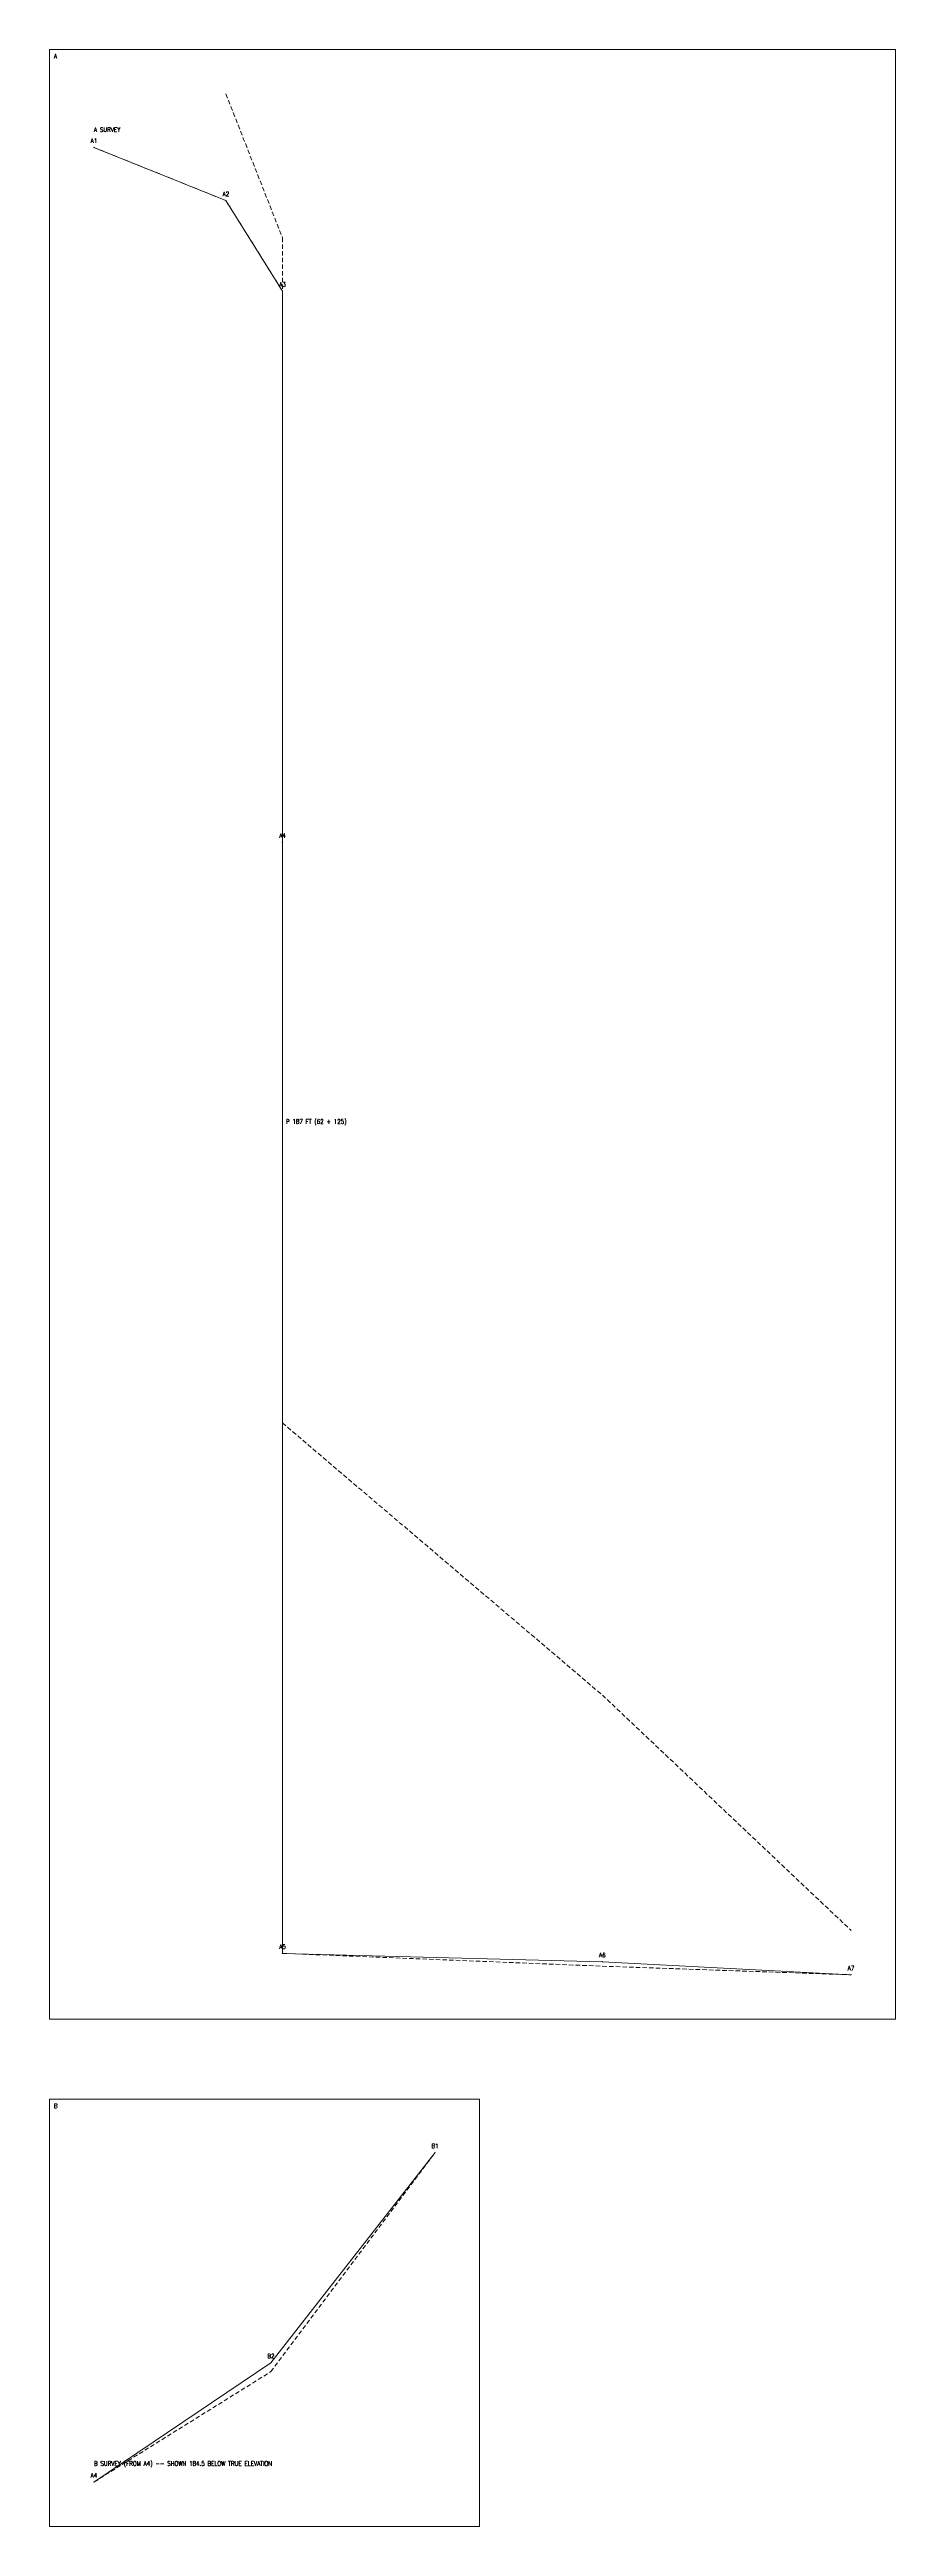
# Model space of a CAD drawing. Header units: feet. Extents: x -90 to 40, y -903 to 22.
# Drawn here: x -90.5 to 4.6, y -598.2 to -319.6 of the extents above; entities that cross this region are included whole.
import ezdxf

# ---------------------------------------------------------------- set-up
doc = ezdxf.new("R2010")
doc.units = ezdxf.units.FT
doc.header["$MEASUREMENT"] = 0
doc.linetypes.add('DASHED', pattern=[0.75, 0.5, -0.25])
for name, color, linetype, lineweight, true_color in [('CTRL-PROFILE-BOX', 8, 'Continuous', 0, 0x808080), ('CTRL-PROFILE-CEILING-A', 8, 'DASHED', 0, 0x808080), ('CTRL-PROFILE-FLOOR-A', 8, 'DASHED', 0, 0x808080), ('CTRL-PROFILE-FLOOR-B', 8, 'DASHED', 0, 0x808080), ('CTRL-PROFILE-SHOTS-A', 8, 'Continuous', 9, 0x808080), ('CTRL-PROFILE-SHOTS-B', 8, 'Continuous', 9, 0x808080), ('CTRL-PROFILE-STATION-LABELS-A', 1, 'Continuous', 0, 0xff0000), ('CTRL-PROFILE-STATION-LABELS-B', 1, 'Continuous', 0, 0xff0000), ('CTRL-PROFILE-STATIONS', 1, 'Continuous', 9, 0xff0000), ('CTRL-PROFILE-STATIONS-A', 1, 'Continuous', 9, 0xff0000), ('CTRL-PROFILE-STATIONS-B', 1, 'Continuous', 9, 0xff0000), ('CTRL-PROFILE-TEXT-LABELS-A', 1, 'Continuous', 0, 0xff0000), ('CTRL-PROFILE-TEXT-LABELS-B', 1, 'Continuous', 0, 0xff0000)]:
    doc.layers.add(name, color=color, linetype=linetype, lineweight=lineweight, true_color=true_color)
doc.styles.add('textstyle105', font='')
doc.styles.add('textstyle30', font='')
doc.styles.add('textstyle35', font='')
doc.styles.add('textstyle42', font='')
doc.styles.add('textstyle44', font='')
doc.styles.add('textstyle46', font='')
doc.styles.add('textstyle51', font='')
doc.styles.add('textstyle53', font='')
doc.styles.add('textstyle56', font='')
doc.styles.add('textstyle68', font='')
doc.styles.add('textstyle81', font='')
doc.styles.add('textstyle86', font='')
doc.styles.add('textstyle87', font='')
doc.styles.add('textstyle97', font='')
doc.styles.add('textstyle99', font='')
doc.styles.get('textstyle105').set_extended_font_data('standard')
doc.styles.get('textstyle30').set_extended_font_data('standard')
doc.styles.get('textstyle35').set_extended_font_data('standard')
doc.styles.get('textstyle42').set_extended_font_data('standard')
doc.styles.get('textstyle44').set_extended_font_data('standard')
doc.styles.get('textstyle46').set_extended_font_data('standard')
doc.styles.get('textstyle51').set_extended_font_data('standard')
doc.styles.get('textstyle53').set_extended_font_data('standard')
doc.styles.get('textstyle56').set_extended_font_data('standard')
doc.styles.get('textstyle68').set_extended_font_data('standard')
doc.styles.get('textstyle81').set_extended_font_data('standard')
doc.styles.get('textstyle86').set_extended_font_data('standard')
doc.styles.get('textstyle87').set_extended_font_data('standard')
doc.styles.get('textstyle97').set_extended_font_data('standard')
doc.styles.get('textstyle99').set_extended_font_data('standard')

msp = doc.modelspace()

# ---------------------------------------------------------------- linework, layer by layer
at = {"layer": 'CTRL-PROFILE-BOX', "flags": 128}
for points in [[(-90.5, -541.16), (4.65, -541.16), (4.65, -319.57), (-90.5, -319.57)], [(-90.5, -598.22), (-42.13, -598.22), (-42.13, -550.16), (-90.5, -550.16)]]:
    msp.add_lwpolyline(points, close=True, dxfattribs=at)
at = {"layer": 'CTRL-PROFILE-CEILING-A'}
msp.add_lwpolyline([(-70.66, -324.57), (-64.3, -340.75), (-64.3, -524.91), (-64.3, -530.38), (-64.3, -522.57), (-64.3, -514.26), (-64.3, -514.94), (-64.3, -515.7), (-64.3, -512.43), (-64.3, -526.78), (-64.3, -474.08), (-28.32, -504.69), (-0.35, -531.16)], dxfattribs=at)
at = {"layer": 'CTRL-PROFILE-FLOOR-A'}
msp.add_lwpolyline([(-85.5, -330.58), (-70.66, -336.57), (-64.3, -346.75), (-64.3, -408.75), (-64.3, -533.75), (-28.32, -535.19), (-0.35, -536.16)], dxfattribs=at)
at = {"layer": 'CTRL-PROFILE-FLOOR-B'}
msp.add_lwpolyline([(-85.5, -593.22), (-65.6, -580.8), (-47.13, -556.16)], dxfattribs=at)
at = {"layer": 'CTRL-PROFILE-SHOTS-A'}
for p, q in [((-85.5, -330.58), (-70.66, -336.57)), ((-70.66, -336.57), (-64.3, -346.75)), ((-64.3, -346.75), (-64.3, -408.75)), ((-64.3, -408.75), (-64.3, -533.75)), ((-64.3, -533.75), (-28.32, -534.69)), ((-28.32, -534.69), (-0.35, -536.16))]:
    msp.add_line(p, q, dxfattribs=at)
at = {"layer": 'CTRL-PROFILE-SHOTS-B'}
for p, q in [((-65.6, -579.8), (-47.13, -556.16)), ((-85.5, -593.22), (-65.6, -579.8))]:
    msp.add_line(p, q, dxfattribs=at)
at = {"layer": 'CTRL-PROFILE-STATIONS'}
msp.add_point((-85.5, -330.58), dxfattribs=at)
at = {"layer": 'CTRL-PROFILE-STATIONS-A'}
for p in [(-85.5, -330.58), (-70.66, -336.57), (-64.3, -346.75), (-64.3, -408.75), (-64.3, -533.75), (-28.32, -534.69), (-0.35, -536.16)]:
    msp.add_point(p, dxfattribs=at)
at = {"layer": 'CTRL-PROFILE-STATIONS-B'}
for p in [(-47.13, -556.16), (-65.6, -579.8), (-85.5, -593.22)]:
    msp.add_point(p, dxfattribs=at)

# ---------------------------------------------------------------- texts
at = {"layer": 'CTRL-PROFILE-BOX', "char_height": 0.5, "width": 100, "attachment_point": 4}
for s, insert, style in [('A', (-90, -320.32), 'textstyle81'), ('B', (-90, -550.91), 'textstyle56')]:
    msp.add_mtext(s, dxfattribs=dict(at, insert=insert, style=style))
at = {"layer": 'CTRL-PROFILE-STATION-LABELS-A', "char_height": 0.5, "width": 100, "attachment_point": 5}
for s, insert, style in [('A1', (-85.5, -329.83), 'textstyle42'), ('A2', (-70.66, -335.82), 'textstyle35'), ('A3', (-64.3, -346), 'textstyle30'), ('A4', (-64.3, -408), 'textstyle44'), ('A5', (-64.3, -533), 'textstyle97'), ('A6', (-28.32, -533.94), 'textstyle46'), ('A7', (-0.35, -535.41), 'textstyle86')]:
    msp.add_mtext(s, dxfattribs=dict(at, insert=insert, style=style))
at = {"layer": 'CTRL-PROFILE-STATION-LABELS-B', "char_height": 0.5, "width": 100, "attachment_point": 5}
for s, insert, style in [('B1', (-47.13, -555.41), 'textstyle99'), ('B2', (-65.6, -579.05), 'textstyle87'), ('A4', (-85.5, -592.47), 'textstyle68')]:
    msp.add_mtext(s, dxfattribs=dict(at, insert=insert, style=style))
at = {"layer": 'CTRL-PROFILE-TEXT-LABELS-A', "char_height": 0.5, "width": 100, "attachment_point": 4}
for s, insert, style in [('A SURVEY', (-85.5, -328.58), 'textstyle53'), ('P 187 FT (62 + 125)', (-63.9, -440.25), 'textstyle105')]:
    msp.add_mtext(s, dxfattribs=dict(at, insert=insert, style=style))
at = {"layer": 'CTRL-PROFILE-TEXT-LABELS-B', "insert": (-85.5, -591.22), "char_height": 0.5, "width": 100, "attachment_point": 4, "style": 'textstyle51'}
msp.add_mtext('B SURVEY (FROM A4) -- SHOWN 184.5 BELOW TRUE ELEVATION', dxfattribs=at)

doc.saveas('drawing.dxf')
